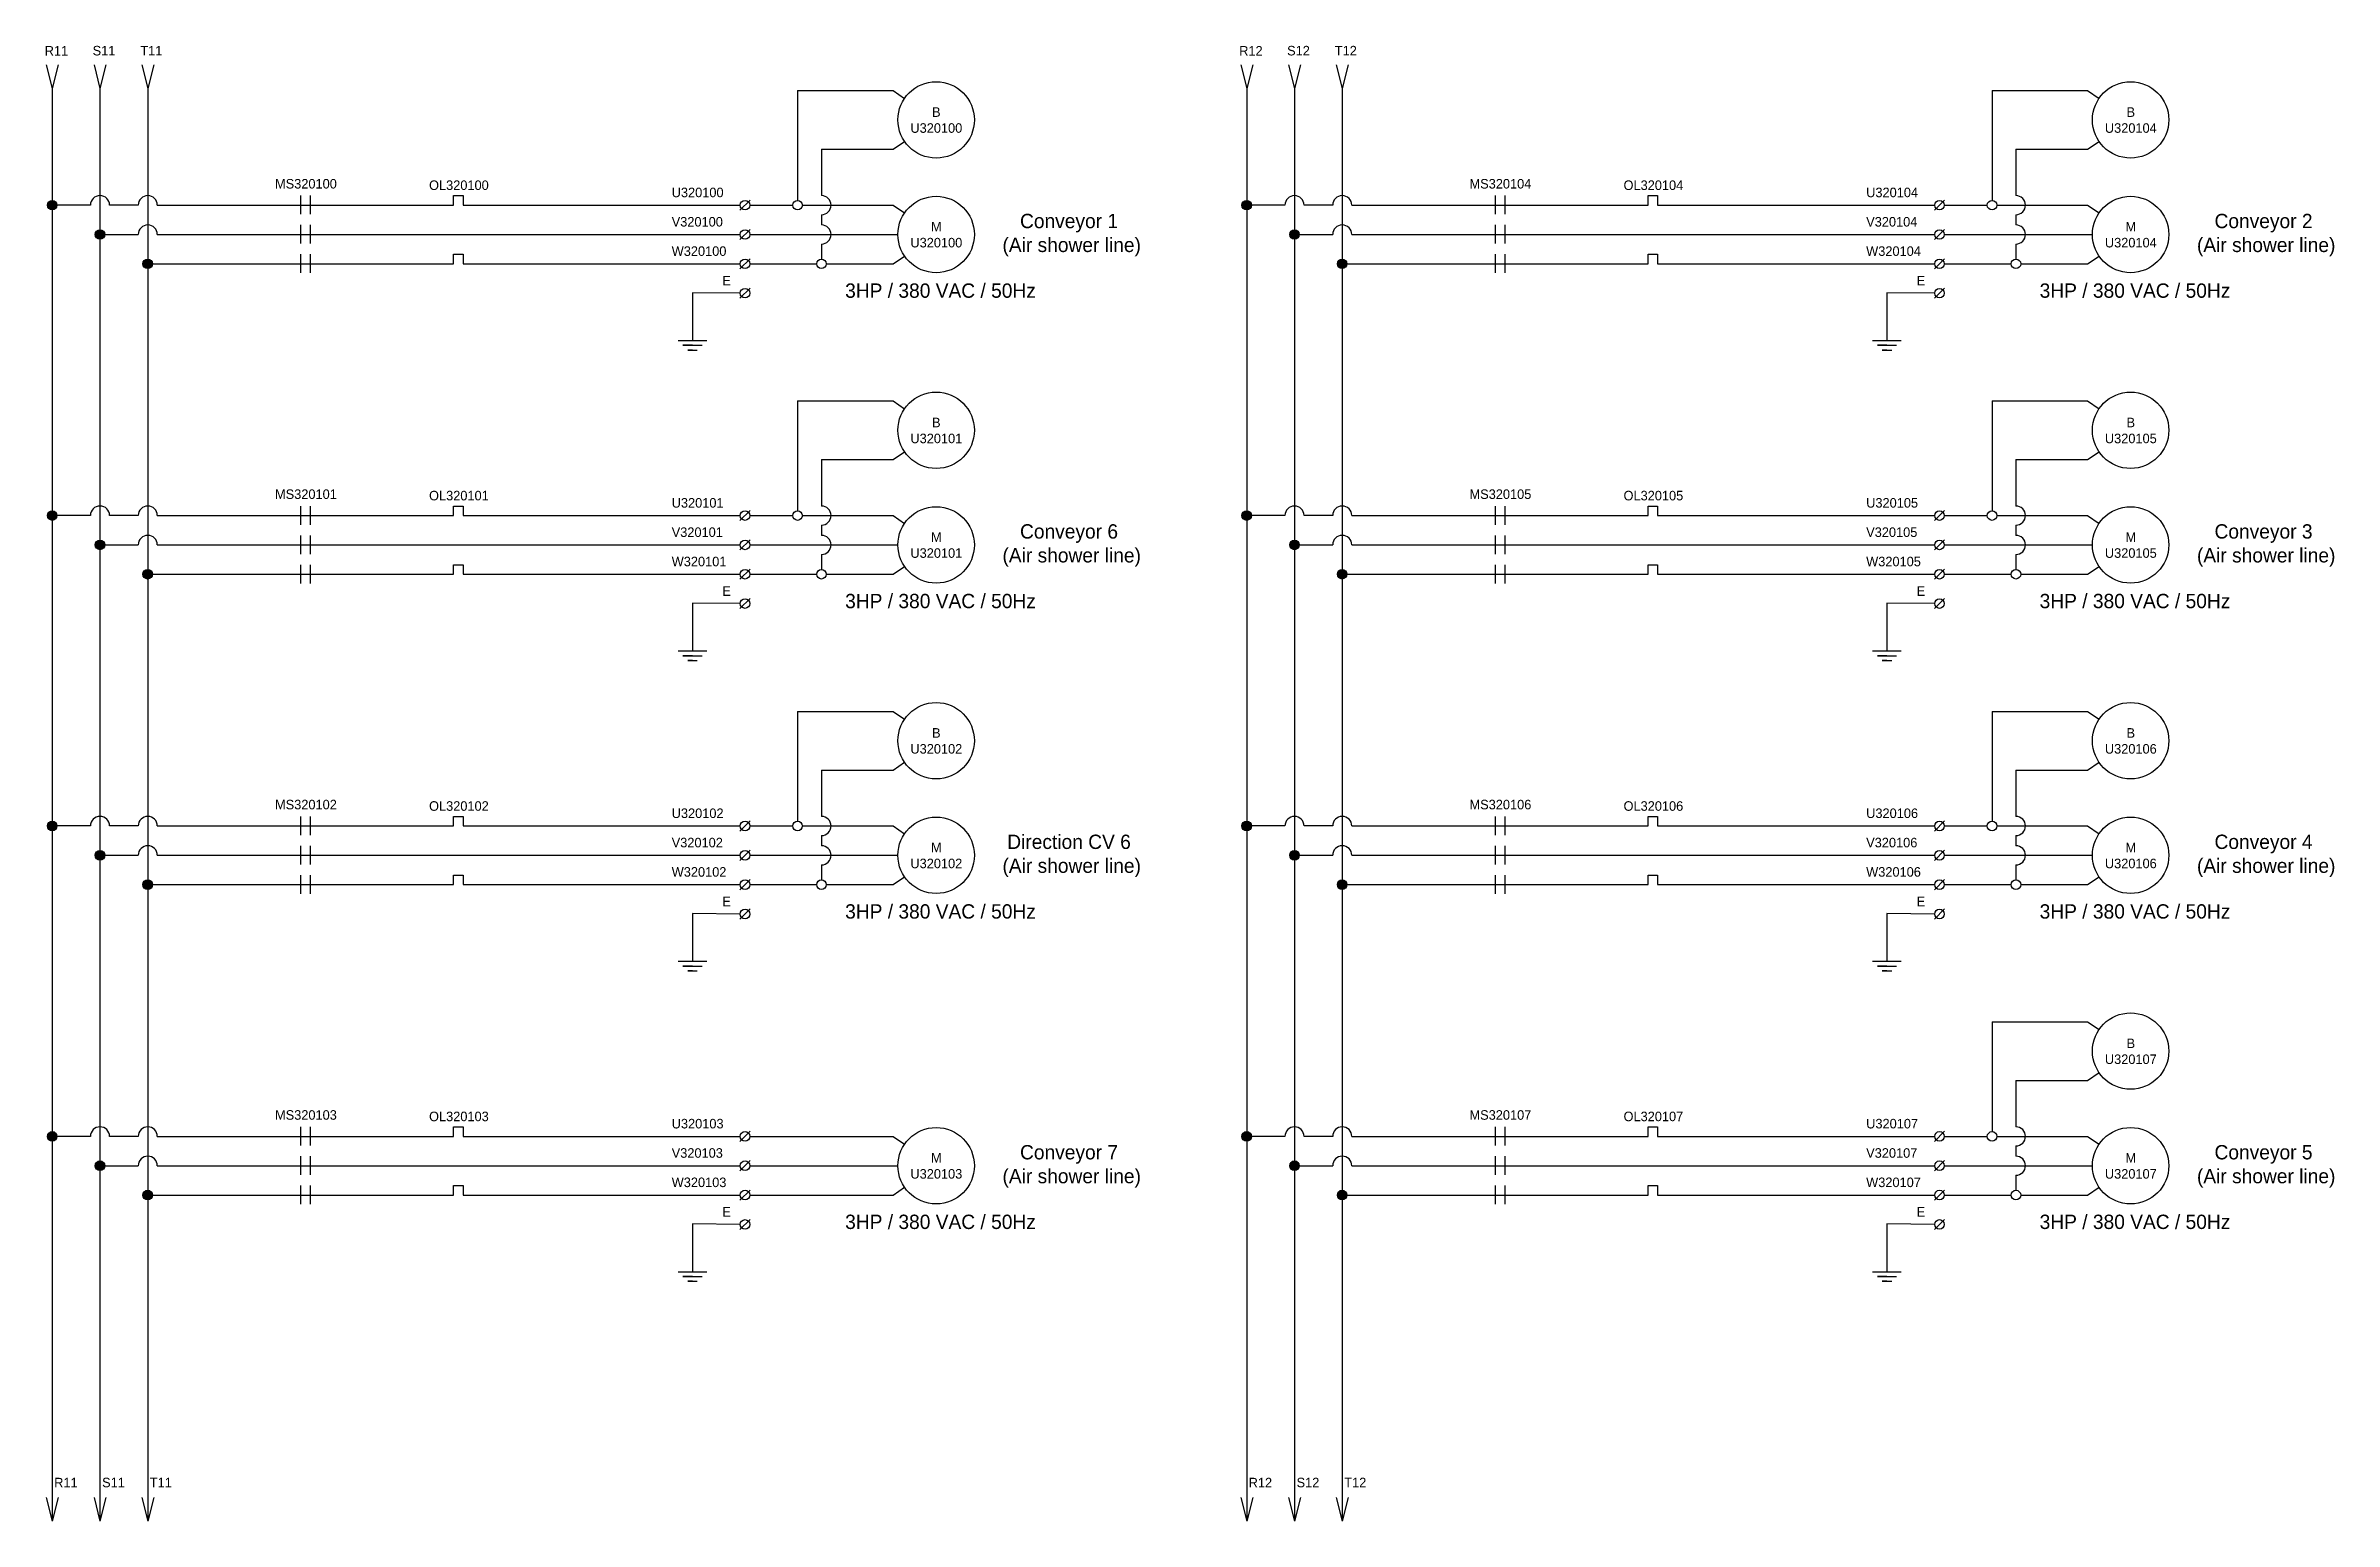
# Model space of a CAD drawing. Header units: millimetres. Extents: x 12275 to 14043, y 11466 to 13479.
# Drawn here: x 13209.4 to 13688.4, y 11466 to 11775 of the extents above; entities that cross this region are included whole.
import ezdxf

# ---------------------------------------------------------------- set-up
doc = ezdxf.new("R2010")
doc.units = ezdxf.units.MM
doc.styles.get("Standard").update_dxf_attribs({"font": 'arial.ttf'})

msp = doc.modelspace()

# ---------------------------------------------------------------- texts
at = {"attachment_point": 1}
for s, width, heights, insert, char_height in [('{\\fCordia New|b0|i0|c0|p34;R11}', 14.7182816, [0], (13209.21035, 11774.94795), 2), ('{\\fCordia New|b0|i0|c0|p34;S11}', 14.7182816, [0], (13219.23889, 11774.97412), 2), ('{\\fCordia New|b0|i0|c0|p34;T11}', 14.7182816, [0], (13229.22324, 11774.97458), 2), ('{\\fCordia New|b0|i0|c0|p34;R12}', 14.7182816, [0], (13459.21035, 11774.94795), 2), ('{\\fCordia New|b0|i0|c0|p34;S12}', 14.7182816, [0], (13469.23889, 11774.97412), 2), ('{\\fCordia New|b0|i0|c0|p34;T12}', 14.7182816, [0], (13479.22324, 11774.97458), 2), ('\\pxqc;{\\fCordia New|b0|i0|c0|p34;B\\PU320100}', 14.7182816, [0], (13388.4626, 11762.10834), 2), ('\\pxqc;{\\fCordia New|b0|i0|c0|p34;B\\PU320104}', 14.7182816, [0], (13638.4626, 11762.10834), 2), ('{\\fCordia New|b0|i0|c0|p34;MS320100}', 14.7182816, [0], (13257.4132, 11747.1044), 2), ('{\\fCordia New|b0|i0|c0|p34;OL320100}', 14.7182816, [0], (13289.6513, 11746.80185), 2), ('{\\fCordia New|b0|i0|c0|p34;U320100}', 14.7182816, [0], (13340.43381, 11745.28703), 2), ('{\\fCordia New|b0|i0|c0|p34;MS320104}', 14.7182816, [0], (13507.4132, 11747.1044), 2), ('{\\fCordia New|b0|i0|c0|p34;OL320104}', 14.7182816, [0], (13539.6513, 11746.80185), 2), ('{\\fCordia New|b0|i0|c0|p34;U320104}', 14.7182816, [0], (13590.43381, 11745.28703), 2), ('\\pxqc;{\\fCordia New|b0|i0|c0|p34;Conveyor 1  \\P (Air shower line)}', 47.9426669, [0], (13399.62425, 11739.80592), 3), ('\\pxqc;{\\fCordia New|b0|i0|c0|p34;Conveyor 2  \\P (Air shower line)}', 47.9426669, [0], (13649.62425, 11739.80592), 3), ('{\\fCordia New|b0|i0|c0|p34;V320100}', 14.7182816, [0], (13340.43381, 11739.14318), 2), ('\\pxqc;{\\fCordia New|b0|i0|c0|p34;M\\PU320100}', 14.7182816, [0], (13388.4626, 11738.10834), 2), ('{\\fCordia New|b0|i0|c0|p34;V320104}', 14.7182816, [0], (13590.43381, 11739.14318), 2), ('\\pxqc;{\\fCordia New|b0|i0|c0|p34;M\\PU320104}', 14.7182816, [5.36769], (13638.4626, 11738.10834), 2), ('{\\fCordia New|b0|i0|c0|p34;W320100}', 14.7182816, [0], (13340.43381, 11732.99934), 2), ('{\\fCordia New|b0|i0|c0|p34;W320104}', 14.7182816, [0], (13590.43381, 11732.99934), 2), ('{\\fCordia New|b0|i0|c0|p34;E}', 14.7182816, [0], (13351.01794, 11726.81285), 2), ('\\pxqc;{\\fCordia New|b0|i0|c0|p34;3HP / 380 VAC / 50Hz}', 47.9426669, [0], (13372.72172, 11725.22705), 3), ('{\\fCordia New|b0|i0|c0|p34;E}', 14.7182816, [0], (13601.01794, 11726.81285), 2), ('\\pxqc;{\\fCordia New|b0|i0|c0|p34;3HP / 380 VAC / 50Hz}', 47.9426669, [0], (13622.72172, 11725.22705), 3), ('\\pxqc;{\\fCordia New|b0|i0|c0|p34;B\\PU320101}', 14.7182816, [0], (13388.4626, 11697.10834), 2), ('\\pxqc;{\\fCordia New|b0|i0|c0|p34;B\\PU320105}', 14.7182816, [0], (13638.4626, 11697.10834), 2), ('{\\fCordia New|b0|i0|c0|p34;MS320101}', 14.7182816, [0], (13257.4132, 11682.1044), 2), ('{\\fCordia New|b0|i0|c0|p34;MS320105}', 14.7182816, [0], (13507.4132, 11682.1044), 2), ('{\\fCordia New|b0|i0|c0|p34;OL320101}', 14.7182816, [0], (13289.6513, 11681.80185), 2), ('{\\fCordia New|b0|i0|c0|p34;U320101}', 14.7182816, [0], (13340.43381, 11680.28703), 2), ('{\\fCordia New|b0|i0|c0|p34;OL320105}', 14.7182816, [0], (13539.6513, 11681.80185), 2), ('{\\fCordia New|b0|i0|c0|p34;U320105}', 14.7182816, [0], (13590.43381, 11680.28703), 2), ('{\\fCordia New|b0|i0|c0|p34;V320101}', 14.7182816, [0], (13340.43381, 11674.14318), 2), ('\\pxqc;{\\fCordia New|b0|i0|c0|p34;M\\PU320101}', 14.7182816, [0], (13388.4626, 11673.10834), 2), ('\\pxqc;{\\fCordia New|b0|i0|c0|p34;Conveyor 6  \\P (Air shower line)}', 47.9426669, [0], (13399.62425, 11674.80592), 3), ('{\\fCordia New|b0|i0|c0|p34;V320105}', 14.7182816, [0], (13590.43381, 11674.14318), 2), ('\\pxqc;{\\fCordia New|b0|i0|c0|p34;M\\PU320105}', 14.7182816, [0], (13638.4626, 11673.10834), 2), ('\\pxqc;{\\fCordia New|b0|i0|c0|p34;Conveyor 3  \\P (Air shower line)}', 47.9426669, [0], (13649.62425, 11674.80592), 3), ('{\\fCordia New|b0|i0|c0|p34;W320101}', 14.7182816, [0], (13340.43381, 11667.99934), 2), ('{\\fCordia New|b0|i0|c0|p34;W320105}', 14.7182816, [0], (13590.43381, 11667.99934), 2), ('{\\fCordia New|b0|i0|c0|p34;E}', 14.7182816, [0], (13351.01794, 11661.81285), 2), ('\\pxqc;{\\fCordia New|b0|i0|c0|p34;3HP / 380 VAC / 50Hz}', 47.9426669, [0], (13372.72172, 11660.22705), 3), ('{\\fCordia New|b0|i0|c0|p34;E}', 14.7182816, [0], (13601.01794, 11661.81285), 2), ('\\pxqc;{\\fCordia New|b0|i0|c0|p34;3HP / 380 VAC / 50Hz}', 47.9426669, [0], (13622.72172, 11660.22705), 3), ('\\pxqc;{\\fCordia New|b0|i0|c0|p34;B\\PU320102}', 14.7182816, [0], (13388.4626, 11632.10834), 2), ('\\pxqc;{\\fCordia New|b0|i0|c0|p34;B\\PU320106}', 14.7182816, [0], (13638.4626, 11632.10834), 2), ('{\\fCordia New|b0|i0|c0|p34;MS320102}', 14.7182816, [0], (13257.4132, 11617.1044), 2), ('{\\fCordia New|b0|i0|c0|p34;OL320102}', 14.7182816, [0], (13289.6513, 11616.80185), 2), ('{\\fCordia New|b0|i0|c0|p34;U320102}', 14.7182816, [0], (13340.43381, 11615.28703), 2), ('{\\fCordia New|b0|i0|c0|p34;MS320106}', 14.7182816, [0], (13507.4132, 11617.1044), 2), ('{\\fCordia New|b0|i0|c0|p34;OL320106}', 14.7182816, [0], (13539.6513, 11616.80185), 2), ('{\\fCordia New|b0|i0|c0|p34;U320106}', 14.7182816, [0], (13590.43381, 11615.28703), 2), ('{\\fCordia New|b0|i0|c0|p34;V320102}', 14.7182816, [0], (13340.43381, 11609.14318), 2), ('\\pxqc;{\\fCordia New|b0|i0|c0|p34;M\\PU320102}', 14.7182816, [0], (13388.4626, 11608.10834), 2), ('\\pxqc;{\\fCordia New|b0|i0|c0|p34;Direction CV 6\\P (Air shower line)}', 47.9426669, [0], (13399.62425, 11609.80592), 3), ('{\\fCordia New|b0|i0|c0|p34;V320106}', 14.7182816, [0], (13590.43381, 11609.14318), 2), ('\\pxqc;{\\fCordia New|b0|i0|c0|p34;M\\PU320106}', 14.7182816, [0], (13638.4626, 11608.10834), 2), ('\\pxqc;{\\fCordia New|b0|i0|c0|p34;Conveyor 4 \\P (Air shower line)}', 47.9426669, [0], (13649.62425, 11609.80592), 3), ('{\\fCordia New|b0|i0|c0|p34;W320102}', 14.7182816, [0], (13340.43381, 11602.99934), 2), ('{\\fCordia New|b0|i0|c0|p34;W320106}', 14.7182816, [0], (13590.43381, 11602.99934), 2), ('{\\fCordia New|b0|i0|c0|p34;E}', 14.7182816, [0], (13351.01794, 11596.81285), 2), ('{\\fCordia New|b0|i0|c0|p34;E}', 14.7182816, [0], (13601.01794, 11596.81285), 2), ('\\pxqc;{\\fCordia New|b0|i0|c0|p34;3HP / 380 VAC / 50Hz}', 47.9426669, [0], (13372.72172, 11595.22705), 3), ('\\pxqc;{\\fCordia New|b0|i0|c0|p34;3HP / 380 VAC / 50Hz}', 47.9426669, [0], (13622.72172, 11595.22705), 3), ('\\pxqc;{\\fCordia New|b0|i0|c0|p34;B\\PU320107}', 14.7182816, [0], (13638.4626, 11567.10834), 2), ('{\\fCordia New|b0|i0|c0|p34;MS320103}', 14.7182816, [0], (13257.4132, 11552.1044), 2), ('{\\fCordia New|b0|i0|c0|p34;OL320103}', 14.7182816, [0], (13289.6513, 11551.80185), 2), ('{\\fCordia New|b0|i0|c0|p34;U320103}', 14.7182816, [0], (13340.43381, 11550.28703), 2), ('{\\fCordia New|b0|i0|c0|p34;MS320107}', 14.7182816, [0], (13507.4132, 11552.1044), 2), ('{\\fCordia New|b0|i0|c0|p34;OL320107}', 14.7182816, [0], (13539.6513, 11551.80185), 2), ('{\\fCordia New|b0|i0|c0|p34;U320107}', 14.7182816, [0], (13590.43381, 11550.28703), 2), ('{\\fCordia New|b0|i0|c0|p34;V320103}', 14.7182816, [0], (13340.43381, 11544.14318), 2), ('\\pxqc;{\\fCordia New|b0|i0|c0|p34;M\\PU320103}', 14.7182816, [0], (13388.4626, 11543.10834), 2), ('\\pxqc;{\\fCordia New|b0|i0|c0|p34;Conveyor 7  \\P (Air shower line)}', 47.9426669, [0], (13399.62425, 11544.80592), 3), ('{\\fCordia New|b0|i0|c0|p34;V320107}', 14.7182816, [0], (13590.43381, 11544.14318), 2), ('\\pxqc;{\\fCordia New|b0|i0|c0|p34;M\\PU320107}', 14.7182816, [0], (13638.4626, 11543.10834), 2), ('\\pxqc;{\\fCordia New|b0|i0|c0|p34;Conveyor 5  \\P (Air shower line)}', 47.9426669, [0], (13649.62425, 11544.80592), 3), ('{\\fCordia New|b0|i0|c0|p34;W320103}', 14.7182816, [0], (13340.43381, 11537.99934), 2), ('{\\fCordia New|b0|i0|c0|p34;W320107}', 14.7182816, [0], (13590.43381, 11537.99934), 2), ('{\\fCordia New|b0|i0|c0|p34;E}', 14.7182816, [0], (13351.01794, 11531.81285), 2), ('\\pxqc;{\\fCordia New|b0|i0|c0|p34;3HP / 380 VAC / 50Hz}', 47.9426669, [0], (13372.72172, 11530.22705), 3), ('{\\fCordia New|b0|i0|c0|p34;E}', 14.7182816, [0], (13601.01794, 11531.81285), 2), ('\\pxqc;{\\fCordia New|b0|i0|c0|p34;3HP / 380 VAC / 50Hz}', 47.9426669, [0], (13622.72172, 11530.22705), 3), ('{\\fCordia New|b0|i0|c0|p34;R11}', 14.7182816, [0], (13211.19126, 11475.12068), 2), ('{\\fCordia New|b0|i0|c0|p34;S11}', 14.7182816, [0], (13221.2198, 11475.14685), 2), ('{\\fCordia New|b0|i0|c0|p34;T11}', 14.7182816, [0], (13231.20415, 11475.14731), 2), ('{\\fCordia New|b0|i0|c0|p34;R12}', 14.7182816, [0], (13461.19126, 11475.12068), 2), ('{\\fCordia New|b0|i0|c0|p34;S12}', 14.7182816, [0], (13471.2198, 11475.14685), 2), ('{\\fCordia New|b0|i0|c0|p34;T12}', 14.7182816, [0], (13481.20415, 11475.14731), 2)]:
    msp.add_mtext_dynamic_manual_height_columns(s, width=width, gutter_width=1, heights=heights, dxfattribs=dict(at, insert=insert, char_height=char_height))

# ---------------------------------------------------------------- hatches: boundary and pattern name
h = msp.add_hatch(color=256)
h.dxf.hatch_style = 1
h.paths.add_polyline_path([(13211.77834, 11741.62012, 1), (13209.77834, 11741.62012, 1)])
h = msp.add_hatch(color=256)
h.dxf.hatch_style = 1
h.paths.add_polyline_path([(13461.77834, 11741.62012, 1), (13459.77834, 11741.62012, 1)])
h = msp.add_hatch(color=256)
h.dxf.hatch_style = 1
h.paths.add_polyline_path([(13221.77834, 11735.47628, 1), (13219.77834, 11735.47628, 1)])
h = msp.add_hatch(color=256)
h.dxf.hatch_style = 1
h.paths.add_polyline_path([(13471.77834, 11735.47628, 1), (13469.77834, 11735.47628, 1)])
h = msp.add_hatch(color=256)
h.dxf.hatch_style = 1
h.paths.add_polyline_path([(13231.75355, 11729.33243, 1), (13229.75355, 11729.33243, 1)])
h = msp.add_hatch(color=256)
h.dxf.hatch_style = 1
h.paths.add_polyline_path([(13481.75355, 11729.33243, 1), (13479.75355, 11729.33243, 1)])
h = msp.add_hatch(color=256)
h.dxf.hatch_style = 1
h.paths.add_polyline_path([(13211.77834, 11676.62012, 1), (13209.77834, 11676.62012, 1)])
h = msp.add_hatch(color=256)
h.dxf.hatch_style = 1
h.paths.add_polyline_path([(13461.77834, 11676.62012, 1), (13459.77834, 11676.62012, 1)])
h = msp.add_hatch(color=256)
h.dxf.hatch_style = 1
h.paths.add_polyline_path([(13221.77834, 11670.47628, 1), (13219.77834, 11670.47628, 1)])
h = msp.add_hatch(color=256)
h.dxf.hatch_style = 1
h.paths.add_polyline_path([(13471.77834, 11670.47628, 1), (13469.77834, 11670.47628, 1)])
h = msp.add_hatch(color=256)
h.dxf.hatch_style = 1
h.paths.add_polyline_path([(13231.75355, 11664.33243, 1), (13229.75355, 11664.33243, 1)])
h = msp.add_hatch(color=256)
h.dxf.hatch_style = 1
h.paths.add_polyline_path([(13481.75355, 11664.33243, 1), (13479.75355, 11664.33243, 1)])
h = msp.add_hatch(color=256)
h.dxf.hatch_style = 1
h.paths.add_polyline_path([(13211.77834, 11611.62012, 1), (13209.77834, 11611.62012, 1)])
h = msp.add_hatch(color=256)
h.dxf.hatch_style = 1
h.paths.add_polyline_path([(13461.77834, 11611.62012, 1), (13459.77834, 11611.62012, 1)])
h = msp.add_hatch(color=256)
h.dxf.hatch_style = 1
h.paths.add_polyline_path([(13221.77834, 11605.47628, 1), (13219.77834, 11605.47628, 1)])
h = msp.add_hatch(color=256)
h.dxf.hatch_style = 1
h.paths.add_polyline_path([(13471.77834, 11605.47628, 1), (13469.77834, 11605.47628, 1)])
h = msp.add_hatch(color=256)
h.dxf.hatch_style = 1
h.paths.add_polyline_path([(13231.75355, 11599.33243, 1), (13229.75355, 11599.33243, 1)])
h = msp.add_hatch(color=256)
h.dxf.hatch_style = 1
h.paths.add_polyline_path([(13481.75355, 11599.33243, 1), (13479.75355, 11599.33243, 1)])
h = msp.add_hatch(color=256)
h.dxf.hatch_style = 1
h.paths.add_polyline_path([(13211.77834, 11546.62012, 1), (13209.77834, 11546.62012, 1)])
h = msp.add_hatch(color=256)
h.dxf.hatch_style = 1
h.paths.add_polyline_path([(13461.77834, 11546.62012, 1), (13459.77834, 11546.62012, 1)])
h = msp.add_hatch(color=256)
h.dxf.hatch_style = 1
h.paths.add_polyline_path([(13221.77834, 11540.47628, 1), (13219.77834, 11540.47628, 1)])
h = msp.add_hatch(color=256)
h.dxf.hatch_style = 1
h.paths.add_polyline_path([(13471.77834, 11540.47628, 1), (13469.77834, 11540.47628, 1)])
h = msp.add_hatch(color=256)
h.dxf.hatch_style = 1
h.paths.add_polyline_path([(13231.75355, 11534.33243, 1), (13229.75355, 11534.33243, 1)])
h = msp.add_hatch(color=256)
h.dxf.hatch_style = 1
h.paths.add_polyline_path([(13481.75355, 11534.33243, 1), (13479.75355, 11534.33243, 1)])

# ---------------------------------------------------------------- linework, layer by layer
for p, q in [((13209.52834, 11771.02726), (13210.77834, 11766.02726)), ((13212.02834, 11771.02726), (13210.77834, 11766.02726)), ((13219.52834, 11771.02726), (13220.77834, 11766.02726)), ((13222.02834, 11771.02726), (13220.77834, 11766.02726)), ((13229.52834, 11771.02726), (13230.77834, 11766.02726)), ((13232.02834, 11771.02726), (13230.77834, 11766.02726)), ((13459.52834, 11771.02726), (13460.77834, 11766.02726)), ((13462.02834, 11771.02726), (13460.77834, 11766.02726)), ((13469.52834, 11771.02726), (13470.77834, 11766.02726)), ((13472.02834, 11771.02726), (13470.77834, 11766.02726)), ((13479.52834, 11771.02726), (13480.77834, 11766.02726)), ((13482.02834, 11771.02726), (13480.77834, 11766.02726)), ((13210.77834, 11766.02726), (13210.77834, 11742.62012)), ((13220.77834, 11766.02726), (13220.77834, 11466.02726)), ((13230.77834, 11766.02726), (13230.77834, 11466.02726)), ((13366.77834, 11765.62012), (13386.77834, 11765.62012)), ((13366.77834, 11765.62012), (13366.77834, 11742.62012)), ((13386.77834, 11765.62012), (13389.17108, 11763.98672)), ((13460.77834, 11766.02726), (13460.77834, 11742.62012)), ((13470.77834, 11766.02726), (13470.77834, 11466.02726)), ((13480.77834, 11766.02726), (13480.77834, 11466.02726)), ((13616.77834, 11765.62012), (13636.77834, 11765.62012)), ((13616.77834, 11765.62012), (13616.77834, 11742.62012)), ((13636.77834, 11765.62012), (13639.17108, 11763.98672)), ((13386.77834, 11753.33243), (13389.17108, 11754.96584)), ((13636.77834, 11753.33243), (13639.17108, 11754.96584)), ((13371.77834, 11753.33243), (13386.77834, 11753.33243)), ((13371.77834, 11753.33243), (13371.77834, 11743.62012)), ((13621.77834, 11753.33243), (13636.77834, 11753.33243)), ((13621.77834, 11753.33243), (13621.77834, 11743.62012)), ((13210.77834, 11740.62012), (13210.77834, 11466.02726)), ((13218.77834, 11741.62012), (13211.77834, 11741.62012)), ((13228.77834, 11741.62012), (13222.77834, 11741.62012)), ((13232.77834, 11741.62012), (13294.77834, 11741.62012)), ((13262.77834, 11743.62012), (13262.77834, 11739.71033)), ((13264.77834, 11743.62012), (13264.77834, 11739.71033)), ((13294.77834, 11741.62012), (13294.77834, 11743.62012)), ((13294.77834, 11743.62012), (13296.77834, 11743.62012)), ((13296.77834, 11743.62012), (13296.77834, 11741.62012)), ((13296.77834, 11741.62012), (13354.77834, 11741.62012)), ((13354.71768, 11740.55946), (13356.839, 11742.68078)), ((13356.77834, 11741.62012), (13365.77834, 11741.62012)), ((13367.77834, 11741.62012), (13386.77834, 11741.62012)), ((13371.77834, 11739.62012), (13371.77834, 11737.47628)), ((13386.77834, 11741.62012), (13389.17108, 11739.98672)), ((13460.77834, 11740.62012), (13460.77834, 11466.02726)), ((13468.77834, 11741.62012), (13461.77834, 11741.62012)), ((13478.77834, 11741.62012), (13472.77834, 11741.62012)), ((13482.77834, 11741.62012), (13544.77834, 11741.62012)), ((13512.77834, 11743.62012), (13512.77834, 11739.71033)), ((13514.77834, 11743.62012), (13514.77834, 11739.71033)), ((13544.77834, 11741.62012), (13544.77834, 11743.62012)), ((13544.77834, 11743.62012), (13546.77834, 11743.62012)), ((13546.77834, 11743.62012), (13546.77834, 11741.62012)), ((13546.77834, 11741.62012), (13604.77834, 11741.62012)), ((13604.71768, 11740.55946), (13606.839, 11742.68078)), ((13606.77834, 11741.62012), (13615.77834, 11741.62012)), ((13617.77834, 11741.62012), (13636.77834, 11741.62012)), ((13621.77834, 11739.62012), (13621.77834, 11737.47628)), ((13636.77834, 11741.62012), (13639.17108, 11739.98672)), ((13221.77834, 11735.47628), (13228.77834, 11735.47628)), ((13232.77834, 11735.47628), (13294.77834, 11735.47628)), ((13262.77834, 11737.47628), (13262.77834, 11733.56648)), ((13264.77834, 11737.47628), (13264.77834, 11733.56648)), ((13294.77834, 11735.47628), (13354.77834, 11735.47628)), ((13354.71768, 11734.41562), (13356.839, 11736.53694)), ((13356.77834, 11735.47628), (13387.77834, 11735.47628)), ((13471.77834, 11735.47628), (13478.77834, 11735.47628)), ((13482.77834, 11735.47628), (13544.77834, 11735.47628)), ((13512.77834, 11737.47628), (13512.77834, 11733.56648)), ((13514.77834, 11737.47628), (13514.77834, 11733.56648)), ((13544.77834, 11735.47628), (13604.77834, 11735.47628)), ((13604.71768, 11734.41562), (13606.839, 11736.53694)), ((13606.77834, 11735.47628), (13637.77834, 11735.47628)), ((13262.77834, 11731.33243), (13262.77834, 11727.42264)), ((13264.77834, 11731.33243), (13264.77834, 11727.42264)), ((13294.77834, 11729.33243), (13294.77834, 11731.33243)), ((13294.77834, 11731.33243), (13296.77834, 11731.33243)), ((13296.77834, 11731.33243), (13296.77834, 11729.33243)), ((13354.71768, 11728.27177), (13356.839, 11730.39309)), ((13371.77834, 11733.47628), (13371.77834, 11730.33243)), ((13386.77834, 11729.33243), (13389.17108, 11730.96584)), ((13512.77834, 11731.33243), (13512.77834, 11727.42264)), ((13514.77834, 11731.33243), (13514.77834, 11727.42264)), ((13544.77834, 11729.33243), (13544.77834, 11731.33243)), ((13544.77834, 11731.33243), (13546.77834, 11731.33243)), ((13546.77834, 11731.33243), (13546.77834, 11729.33243)), ((13604.71768, 11728.27177), (13606.839, 11730.39309)), ((13621.77834, 11733.47628), (13621.77834, 11730.33243)), ((13636.77834, 11729.33243), (13639.17108, 11730.96584)), ((13231.75355, 11729.33243), (13294.77834, 11729.33243)), ((13296.77834, 11729.33243), (13354.77834, 11729.33243)), ((13356.77834, 11729.33243), (13370.77834, 11729.33243)), ((13372.77834, 11729.33243), (13386.77834, 11729.33243)), ((13481.75355, 11729.33243), (13544.77834, 11729.33243)), ((13546.77834, 11729.33243), (13604.77834, 11729.33243)), ((13606.77834, 11729.33243), (13620.77834, 11729.33243)), ((13622.77834, 11729.33243), (13636.77834, 11729.33243)), ((13354.77834, 11723.18859), (13344.77875, 11723.27816)), ((13344.77875, 11723.27816), (13344.77875, 11713.27816)), ((13354.71768, 11722.12793), (13356.839, 11724.24925)), ((13604.77834, 11723.18859), (13594.77875, 11723.27816)), ((13594.77875, 11723.27816), (13594.77875, 11713.27816)), ((13604.71768, 11722.12793), (13606.839, 11724.24925)), ((13341.77875, 11713.27816), (13347.77875, 11713.27816)), ((13344.77875, 11712.27816), (13342.77875, 11712.27816)), ((13342.77875, 11712.27816), (13346.77875, 11712.27816)), ((13344.77875, 11711.27816), (13343.77875, 11711.27816)), ((13343.77875, 11711.27816), (13345.77875, 11711.27816)), ((13591.77875, 11713.27816), (13597.77875, 11713.27816)), ((13594.77875, 11712.27816), (13592.77875, 11712.27816)), ((13592.77875, 11712.27816), (13596.77875, 11712.27816)), ((13594.77875, 11711.27816), (13593.77875, 11711.27816)), ((13593.77875, 11711.27816), (13595.77875, 11711.27816)), ((13366.77834, 11700.62012), (13386.77834, 11700.62012)), ((13366.77834, 11700.62012), (13366.77834, 11677.62012)), ((13386.77834, 11700.62012), (13389.17108, 11698.98672)), ((13616.77834, 11700.62012), (13636.77834, 11700.62012)), ((13616.77834, 11700.62012), (13616.77834, 11677.62012)), ((13636.77834, 11700.62012), (13639.17108, 11698.98672)), ((13371.77834, 11688.33243), (13386.77834, 11688.33243)), ((13371.77834, 11688.33243), (13371.77834, 11678.62012)), ((13386.77834, 11688.33243), (13389.17108, 11689.96584)), ((13621.77834, 11688.33243), (13636.77834, 11688.33243)), ((13621.77834, 11688.33243), (13621.77834, 11678.62012)), ((13636.77834, 11688.33243), (13639.17108, 11689.96584)), ((13262.77834, 11678.62012), (13262.77834, 11674.71033)), ((13264.77834, 11678.62012), (13264.77834, 11674.71033)), ((13294.77834, 11676.62012), (13294.77834, 11678.62012)), ((13294.77834, 11678.62012), (13296.77834, 11678.62012)), ((13296.77834, 11678.62012), (13296.77834, 11676.62012)), ((13354.71768, 11675.55946), (13356.839, 11677.68078)), ((13512.77834, 11678.62012), (13512.77834, 11674.71033)), ((13514.77834, 11678.62012), (13514.77834, 11674.71033)), ((13544.77834, 11676.62012), (13544.77834, 11678.62012)), ((13544.77834, 11678.62012), (13546.77834, 11678.62012)), ((13546.77834, 11678.62012), (13546.77834, 11676.62012)), ((13604.71768, 11675.55946), (13606.839, 11677.68078)), ((13218.77834, 11676.62012), (13211.77834, 11676.62012)), ((13228.77834, 11676.62012), (13222.77834, 11676.62012)), ((13232.77834, 11676.62012), (13294.77834, 11676.62012)), ((13262.77834, 11672.47628), (13262.77834, 11668.56648)), ((13264.77834, 11672.47628), (13264.77834, 11668.56648)), ((13296.77834, 11676.62012), (13305.77834, 11676.62012)), ((13305.77834, 11676.62012), (13354.77834, 11676.62012)), ((13356.77834, 11676.62012), (13365.77834, 11676.62012)), ((13367.77834, 11676.62012), (13386.77834, 11676.62012)), ((13371.77834, 11674.62012), (13371.77834, 11672.47628)), ((13386.77834, 11676.62012), (13389.17108, 11674.98672)), ((13468.77834, 11676.62012), (13461.77834, 11676.62012)), ((13478.77834, 11676.62012), (13472.77834, 11676.62012)), ((13482.77834, 11676.62012), (13544.77834, 11676.62012)), ((13512.77834, 11672.47628), (13512.77834, 11668.56648)), ((13514.77834, 11672.47628), (13514.77834, 11668.56648)), ((13546.77834, 11676.62012), (13555.77834, 11676.62012)), ((13555.77834, 11676.62012), (13604.77834, 11676.62012)), ((13606.77834, 11676.62012), (13615.77834, 11676.62012)), ((13617.77834, 11676.62012), (13636.77834, 11676.62012)), ((13621.77834, 11674.62012), (13621.77834, 11672.47628)), ((13636.77834, 11676.62012), (13639.17108, 11674.98672)), ((13221.77834, 11670.47628), (13228.77834, 11670.47628)), ((13232.77834, 11670.47628), (13294.77834, 11670.47628)), ((13294.77834, 11670.47628), (13310.77834, 11670.47628)), ((13310.77834, 11670.47628), (13354.77834, 11670.47628)), ((13354.71768, 11669.41562), (13356.839, 11671.53694)), ((13356.77834, 11670.47628), (13387.77834, 11670.47628)), ((13371.77834, 11668.47628), (13371.77834, 11665.33243)), ((13471.77834, 11670.47628), (13478.77834, 11670.47628)), ((13482.77834, 11670.47628), (13544.77834, 11670.47628)), ((13544.77834, 11670.47628), (13560.77834, 11670.47628)), ((13560.77834, 11670.47628), (13604.77834, 11670.47628)), ((13604.71768, 11669.41562), (13606.839, 11671.53694)), ((13606.77834, 11670.47628), (13637.77834, 11670.47628)), ((13621.77834, 11668.47628), (13621.77834, 11665.33243)), ((13231.75355, 11664.33243), (13294.77834, 11664.33243)), ((13262.77834, 11666.33243), (13262.77834, 11662.42264)), ((13264.77834, 11666.33243), (13264.77834, 11662.42264)), ((13294.77834, 11664.33243), (13294.77834, 11666.33243)), ((13294.77834, 11666.33243), (13296.77834, 11666.33243)), ((13296.77834, 11666.33243), (13296.77834, 11664.33243)), ((13296.77834, 11664.33243), (13315.77834, 11664.33243)), ((13315.77834, 11664.33243), (13354.77834, 11664.33243)), ((13354.71768, 11663.27177), (13356.839, 11665.39309)), ((13356.77834, 11664.33243), (13370.77834, 11664.33243)), ((13372.77834, 11664.33243), (13386.77834, 11664.33243)), ((13386.77834, 11664.33243), (13389.17108, 11665.96584)), ((13481.75355, 11664.33243), (13544.77834, 11664.33243)), ((13512.77834, 11666.33243), (13512.77834, 11662.42264)), ((13514.77834, 11666.33243), (13514.77834, 11662.42264)), ((13544.77834, 11664.33243), (13544.77834, 11666.33243)), ((13544.77834, 11666.33243), (13546.77834, 11666.33243)), ((13546.77834, 11666.33243), (13546.77834, 11664.33243)), ((13546.77834, 11664.33243), (13565.77834, 11664.33243)), ((13565.77834, 11664.33243), (13604.77834, 11664.33243)), ((13604.71768, 11663.27177), (13606.839, 11665.39309)), ((13606.77834, 11664.33243), (13620.77834, 11664.33243)), ((13622.77834, 11664.33243), (13636.77834, 11664.33243)), ((13636.77834, 11664.33243), (13639.17108, 11665.96584)), ((13354.77834, 11658.18859), (13344.77875, 11658.27816)), ((13344.77875, 11658.27816), (13344.77875, 11648.27816)), ((13354.71768, 11657.12793), (13356.839, 11659.24925)), ((13604.77834, 11658.18859), (13594.77875, 11658.27816)), ((13594.77875, 11658.27816), (13594.77875, 11648.27816)), ((13604.71768, 11657.12793), (13606.839, 11659.24925)), ((13341.77875, 11648.27816), (13347.77875, 11648.27816)), ((13344.77875, 11647.27816), (13342.77875, 11647.27816)), ((13342.77875, 11647.27816), (13346.77875, 11647.27816)), ((13344.77875, 11646.27816), (13343.77875, 11646.27816)), ((13343.77875, 11646.27816), (13345.77875, 11646.27816)), ((13591.77875, 11648.27816), (13597.77875, 11648.27816)), ((13594.77875, 11647.27816), (13592.77875, 11647.27816)), ((13592.77875, 11647.27816), (13596.77875, 11647.27816)), ((13594.77875, 11646.27816), (13593.77875, 11646.27816)), ((13593.77875, 11646.27816), (13595.77875, 11646.27816)), ((13366.77834, 11635.62012), (13386.77834, 11635.62012)), ((13366.77834, 11635.62012), (13366.77834, 11612.62012)), ((13386.77834, 11635.62012), (13389.17108, 11633.98672)), ((13616.77834, 11635.62012), (13636.77834, 11635.62012)), ((13616.77834, 11635.62012), (13616.77834, 11612.62012)), ((13636.77834, 11635.62012), (13639.17108, 11633.98672)), ((13386.77834, 11623.33243), (13389.17108, 11624.96584)), ((13636.77834, 11623.33243), (13639.17108, 11624.96584)), ((13371.77834, 11623.33243), (13386.77834, 11623.33243)), ((13371.77834, 11623.33243), (13371.77834, 11613.62012)), ((13621.77834, 11623.33243), (13636.77834, 11623.33243)), ((13621.77834, 11623.33243), (13621.77834, 11613.62012)), ((13218.77834, 11611.62012), (13211.77834, 11611.62012)), ((13228.77834, 11611.62012), (13222.77834, 11611.62012)), ((13232.77834, 11611.62012), (13294.77834, 11611.62012)), ((13262.77834, 11613.62012), (13262.77834, 11609.71033)), ((13264.77834, 11613.62012), (13264.77834, 11609.71033)), ((13294.77834, 11611.62012), (13294.77834, 11613.62012)), ((13294.77834, 11613.62012), (13296.77834, 11613.62012)), ((13296.77834, 11613.62012), (13296.77834, 11611.62012)), ((13296.77834, 11611.62012), (13305.77834, 11611.62012)), ((13305.77834, 11611.62012), (13354.77834, 11611.62012)), ((13354.71768, 11610.55946), (13356.839, 11612.68078)), ((13356.77834, 11611.62012), (13365.77834, 11611.62012)), ((13367.77834, 11611.62012), (13386.77834, 11611.62012)), ((13386.77834, 11611.62012), (13389.17108, 11609.98672)), ((13468.77834, 11611.62012), (13461.77834, 11611.62012)), ((13478.77834, 11611.62012), (13472.77834, 11611.62012)), ((13482.77834, 11611.62012), (13544.77834, 11611.62012)), ((13512.77834, 11613.62012), (13512.77834, 11609.71033)), ((13514.77834, 11613.62012), (13514.77834, 11609.71033)), ((13544.77834, 11611.62012), (13544.77834, 11613.62012)), ((13544.77834, 11613.62012), (13546.77834, 11613.62012)), ((13546.77834, 11613.62012), (13546.77834, 11611.62012)), ((13546.77834, 11611.62012), (13555.77834, 11611.62012)), ((13555.77834, 11611.62012), (13604.77834, 11611.62012)), ((13604.71768, 11610.55946), (13606.839, 11612.68078)), ((13606.77834, 11611.62012), (13615.77834, 11611.62012)), ((13617.77834, 11611.62012), (13636.77834, 11611.62012)), ((13636.77834, 11611.62012), (13639.17108, 11609.98672)), ((13221.77834, 11605.47628), (13228.77834, 11605.47628)), ((13232.77834, 11605.47628), (13294.77834, 11605.47628)), ((13262.77834, 11607.47628), (13262.77834, 11603.56648)), ((13264.77834, 11607.47628), (13264.77834, 11603.56648)), ((13294.77834, 11605.47628), (13310.77834, 11605.47628)), ((13310.77834, 11605.47628), (13354.77834, 11605.47628)), ((13354.71768, 11604.41562), (13356.839, 11606.53694)), ((13356.77834, 11605.47628), (13387.77834, 11605.47628)), ((13371.77834, 11609.62012), (13371.77834, 11607.47628)), ((13471.77834, 11605.47628), (13478.77834, 11605.47628)), ((13482.77834, 11605.47628), (13544.77834, 11605.47628)), ((13512.77834, 11607.47628), (13512.77834, 11603.56648)), ((13514.77834, 11607.47628), (13514.77834, 11603.56648)), ((13544.77834, 11605.47628), (13560.77834, 11605.47628)), ((13560.77834, 11605.47628), (13604.77834, 11605.47628)), ((13604.71768, 11604.41562), (13606.839, 11606.53694)), ((13606.77834, 11605.47628), (13637.77834, 11605.47628)), ((13621.77834, 11609.62012), (13621.77834, 11607.47628)), ((13262.77834, 11601.33243), (13262.77834, 11597.42264)), ((13264.77834, 11601.33243), (13264.77834, 11597.42264)), ((13294.77834, 11599.33243), (13294.77834, 11601.33243)), ((13294.77834, 11601.33243), (13296.77834, 11601.33243)), ((13296.77834, 11601.33243), (13296.77834, 11599.33243)), ((13371.77834, 11603.47628), (13371.77834, 11600.33243)), ((13386.77834, 11599.33243), (13389.17108, 11600.96584)), ((13512.77834, 11601.33243), (13512.77834, 11597.42264)), ((13514.77834, 11601.33243), (13514.77834, 11597.42264)), ((13544.77834, 11599.33243), (13544.77834, 11601.33243)), ((13544.77834, 11601.33243), (13546.77834, 11601.33243)), ((13546.77834, 11601.33243), (13546.77834, 11599.33243)), ((13621.77834, 11603.47628), (13621.77834, 11600.33243)), ((13636.77834, 11599.33243), (13639.17108, 11600.96584)), ((13231.75355, 11599.33243), (13294.77834, 11599.33243)), ((13296.77834, 11599.33243), (13315.77834, 11599.33243)), ((13315.77834, 11599.33243), (13354.77834, 11599.33243)), ((13354.71768, 11598.27177), (13356.839, 11600.39309)), ((13356.77834, 11599.33243), (13370.77834, 11599.33243)), ((13372.77834, 11599.33243), (13386.77834, 11599.33243)), ((13481.75355, 11599.33243), (13544.77834, 11599.33243)), ((13546.77834, 11599.33243), (13565.77834, 11599.33243)), ((13565.77834, 11599.33243), (13604.77834, 11599.33243)), ((13604.71768, 11598.27177), (13606.839, 11600.39309)), ((13606.77834, 11599.33243), (13620.77834, 11599.33243)), ((13622.77834, 11599.33243), (13636.77834, 11599.33243)), ((13354.77834, 11593.18859), (13344.77875, 11593.27816)), ((13344.77875, 11593.27816), (13344.77875, 11583.27816)), ((13354.71768, 11592.12793), (13356.839, 11594.24925)), ((13604.77834, 11593.18859), (13594.77875, 11593.27816)), ((13594.77875, 11593.27816), (13594.77875, 11583.27816)), ((13604.71768, 11592.12793), (13606.839, 11594.24925)), ((13341.77875, 11583.27816), (13347.77875, 11583.27816)), ((13344.77875, 11582.27816), (13342.77875, 11582.27816)), ((13342.77875, 11582.27816), (13346.77875, 11582.27816)), ((13591.77875, 11583.27816), (13597.77875, 11583.27816)), ((13594.77875, 11582.27816), (13592.77875, 11582.27816)), ((13592.77875, 11582.27816), (13596.77875, 11582.27816)), ((13344.77875, 11581.27816), (13343.77875, 11581.27816)), ((13343.77875, 11581.27816), (13345.77875, 11581.27816)), ((13594.77875, 11581.27816), (13593.77875, 11581.27816)), ((13593.77875, 11581.27816), (13595.77875, 11581.27816)), ((13616.77834, 11570.62012), (13636.77834, 11570.62012)), ((13616.77834, 11570.62012), (13616.77834, 11547.62012)), ((13636.77834, 11570.62012), (13639.17108, 11568.98672)), ((13621.77834, 11558.33243), (13636.77834, 11558.33243)), ((13621.77834, 11558.33243), (13621.77834, 11548.62012)), ((13636.77834, 11558.33243), (13639.17108, 11559.96584)), ((13262.77834, 11548.62012), (13262.77834, 11544.71033)), ((13264.77834, 11548.62012), (13264.77834, 11544.71033)), ((13294.77834, 11546.62012), (13294.77834, 11548.62012)), ((13294.77834, 11548.62012), (13296.77834, 11548.62012)), ((13296.77834, 11548.62012), (13296.77834, 11546.62012)), ((13512.77834, 11548.62012), (13512.77834, 11544.71033)), ((13514.77834, 11548.62012), (13514.77834, 11544.71033)), ((13544.77834, 11546.62012), (13544.77834, 11548.62012)), ((13544.77834, 11548.62012), (13546.77834, 11548.62012)), ((13546.77834, 11548.62012), (13546.77834, 11546.62012)), ((13218.77834, 11546.62012), (13211.77834, 11546.62012)), ((13228.77834, 11546.62012), (13222.77834, 11546.62012)), ((13232.77834, 11546.62012), (13294.77834, 11546.62012)), ((13296.77834, 11546.62012), (13305.77834, 11546.62012)), ((13305.77834, 11546.62012), (13354.77834, 11546.62012)), ((13354.71768, 11545.55946), (13356.839, 11547.68078)), ((13356.77834, 11546.62012), (13367.77834, 11546.62012)), ((13367.77834, 11546.62012), (13386.77834, 11546.62012)), ((13386.77834, 11546.62012), (13389.17108, 11544.98672)), ((13468.77834, 11546.62012), (13461.77834, 11546.62012)), ((13478.77834, 11546.62012), (13472.77834, 11546.62012)), ((13482.77834, 11546.62012), (13544.77834, 11546.62012)), ((13546.77834, 11546.62012), (13555.77834, 11546.62012)), ((13555.77834, 11546.62012), (13604.77834, 11546.62012)), ((13604.71768, 11545.55946), (13606.839, 11547.68078)), ((13606.77834, 11546.62012), (13615.77834, 11546.62012)), ((13617.77834, 11546.62012), (13636.77834, 11546.62012)), ((13621.77834, 11544.62012), (13621.77834, 11542.47628)), ((13636.77834, 11546.62012), (13639.17108, 11544.98672)), ((13221.77834, 11540.47628), (13228.77834, 11540.47628)), ((13232.77834, 11540.47628), (13294.77834, 11540.47628)), ((13262.77834, 11542.47628), (13262.77834, 11538.56648)), ((13264.77834, 11542.47628), (13264.77834, 11538.56648)), ((13294.77834, 11540.47628), (13310.77834, 11540.47628)), ((13310.77834, 11540.47628), (13354.77834, 11540.47628)), ((13354.71768, 11539.41562), (13356.839, 11541.53694)), ((13356.77834, 11540.47628), (13387.77834, 11540.47628)), ((13471.77834, 11540.47628), (13478.77834, 11540.47628)), ((13482.77834, 11540.47628), (13544.77834, 11540.47628)), ((13512.77834, 11542.47628), (13512.77834, 11538.56648)), ((13514.77834, 11542.47628), (13514.77834, 11538.56648)), ((13544.77834, 11540.47628), (13560.77834, 11540.47628)), ((13560.77834, 11540.47628), (13604.77834, 11540.47628)), ((13604.71768, 11539.41562), (13606.839, 11541.53694)), ((13606.77834, 11540.47628), (13637.77834, 11540.47628)), ((13621.77834, 11538.47628), (13621.77834, 11535.33243)), ((13231.75355, 11534.33243), (13294.77834, 11534.33243)), ((13262.77834, 11536.33243), (13262.77834, 11532.42264)), ((13264.77834, 11536.33243), (13264.77834, 11532.42264)), ((13294.77834, 11534.33243), (13294.77834, 11536.33243)), ((13294.77834, 11536.33243), (13296.77834, 11536.33243)), ((13296.77834, 11536.33243), (13296.77834, 11534.33243)), ((13296.77834, 11534.33243), (13315.77834, 11534.33243)), ((13315.77834, 11534.33243), (13354.77834, 11534.33243)), ((13354.71768, 11533.27177), (13356.839, 11535.39309)), ((13356.77834, 11534.33243), (13372.77834, 11534.33243)), ((13372.77834, 11534.33243), (13386.77834, 11534.33243)), ((13386.77834, 11534.33243), (13389.17108, 11535.96584)), ((13481.75355, 11534.33243), (13544.77834, 11534.33243)), ((13512.77834, 11536.33243), (13512.77834, 11532.42264)), ((13514.77834, 11536.33243), (13514.77834, 11532.42264)), ((13544.77834, 11534.33243), (13544.77834, 11536.33243)), ((13544.77834, 11536.33243), (13546.77834, 11536.33243)), ((13546.77834, 11536.33243), (13546.77834, 11534.33243)), ((13546.77834, 11534.33243), (13565.77834, 11534.33243)), ((13565.77834, 11534.33243), (13604.77834, 11534.33243)), ((13604.71768, 11533.27177), (13606.839, 11535.39309)), ((13606.77834, 11534.33243), (13620.77834, 11534.33243)), ((13622.77834, 11534.33243), (13636.77834, 11534.33243)), ((13636.77834, 11534.33243), (13639.17108, 11535.96584)), ((13354.71768, 11527.12793), (13356.839, 11529.24925)), ((13604.71768, 11527.12793), (13606.839, 11529.24925)), ((13354.77834, 11528.18859), (13344.77875, 11528.27816)), ((13344.77875, 11528.27816), (13344.77875, 11518.27816)), ((13604.77834, 11528.18859), (13594.77875, 11528.27816)), ((13594.77875, 11528.27816), (13594.77875, 11518.27816)), ((13341.77875, 11518.27816), (13347.77875, 11518.27816)), ((13344.77875, 11517.27816), (13342.77875, 11517.27816)), ((13342.77875, 11517.27816), (13346.77875, 11517.27816)), ((13344.77875, 11516.27816), (13343.77875, 11516.27816)), ((13343.77875, 11516.27816), (13345.77875, 11516.27816)), ((13591.77875, 11518.27816), (13597.77875, 11518.27816)), ((13594.77875, 11517.27816), (13592.77875, 11517.27816)), ((13592.77875, 11517.27816), (13596.77875, 11517.27816)), ((13594.77875, 11516.27816), (13593.77875, 11516.27816)), ((13593.77875, 11516.27816), (13595.77875, 11516.27816)), ((13209.52834, 11471.02726), (13210.77834, 11466.02726)), ((13212.02834, 11471.02726), (13210.77834, 11466.02726)), ((13219.52834, 11471.02726), (13220.77834, 11466.02726)), ((13222.02834, 11471.02726), (13220.77834, 11466.02726)), ((13229.52834, 11471.02726), (13230.77834, 11466.02726)), ((13232.02834, 11471.02726), (13230.77834, 11466.02726)), ((13459.52834, 11471.02726), (13460.77834, 11466.02726)), ((13462.02834, 11471.02726), (13460.77834, 11466.02726)), ((13469.52834, 11471.02726), (13470.77834, 11466.02726)), ((13472.02834, 11471.02726), (13470.77834, 11466.02726)), ((13479.52834, 11471.02726), (13480.77834, 11466.02726)), ((13482.02834, 11471.02726), (13480.77834, 11466.02726))]:
    msp.add_line(p, q)
for centre, radius in [((13395.77834, 11759.47628), 8), ((13645.77834, 11759.47628), 8), ((13210.77834, 11741.62012), 1), ((13355.77834, 11741.62012), 1), ((13366.77834, 11741.62012), 1), ((13395.77834, 11735.47628), 8), ((13460.77834, 11741.62012), 1), ((13605.77834, 11741.62012), 1), ((13616.77834, 11741.62012), 1), ((13645.77834, 11735.47628), 8), ((13220.77834, 11735.47628), 1), ((13355.77834, 11735.47628), 1), ((13470.77834, 11735.47628), 1), ((13605.77834, 11735.47628), 1), ((13230.75355, 11729.33243), 1), ((13355.77834, 11729.33243), 1), ((13371.77834, 11729.33243), 1), ((13480.75355, 11729.33243), 1), ((13605.77834, 11729.33243), 1), ((13621.77834, 11729.33243), 1), ((13355.77834, 11723.18859), 1), ((13605.77834, 11723.18859), 1), ((13395.77834, 11694.47628), 8), ((13645.77834, 11694.47628), 8), ((13210.77834, 11676.62012), 1), ((13355.77834, 11676.62012), 1), ((13366.77834, 11676.62012), 1), ((13395.77834, 11670.47628), 8), ((13460.77834, 11676.62012), 1), ((13605.77834, 11676.62012), 1), ((13616.77834, 11676.62012), 1), ((13645.77834, 11670.47628), 8), ((13220.77834, 11670.47628), 1), ((13355.77834, 11670.47628), 1), ((13470.77834, 11670.47628), 1), ((13605.77834, 11670.47628), 1), ((13230.75355, 11664.33243), 1), ((13355.77834, 11664.33243), 1), ((13371.77834, 11664.33243), 1), ((13480.75355, 11664.33243), 1), ((13605.77834, 11664.33243), 1), ((13621.77834, 11664.33243), 1), ((13355.77834, 11658.18859), 1), ((13605.77834, 11658.18859), 1), ((13395.77834, 11629.47628), 8), ((13645.77834, 11629.47628), 8), ((13210.77834, 11611.62012), 1), ((13355.77834, 11611.62012), 1), ((13366.77834, 11611.62012), 1), ((13395.77834, 11605.47628), 8), ((13460.77834, 11611.62012), 1), ((13605.77834, 11611.62012), 1), ((13616.77834, 11611.62012), 1), ((13645.77834, 11605.47628), 8), ((13220.77834, 11605.47628), 1), ((13355.77834, 11605.47628), 1), ((13470.77834, 11605.47628), 1), ((13605.77834, 11605.47628), 1), ((13230.75355, 11599.33243), 1), ((13355.77834, 11599.33243), 1), ((13371.77834, 11599.33243), 1), ((13480.75355, 11599.33243), 1), ((13605.77834, 11599.33243), 1), ((13621.77834, 11599.33243), 1), ((13355.77834, 11593.18859), 1), ((13605.77834, 11593.18859), 1), ((13645.77834, 11564.47628), 8), ((13395.77834, 11540.47628), 8), ((13645.77834, 11540.47628), 8), ((13210.77834, 11546.62012), 1), ((13355.77834, 11546.62012), 1), ((13460.77834, 11546.62012), 1), ((13605.77834, 11546.62012), 1), ((13616.77834, 11546.62012), 1), ((13220.77834, 11540.47628), 1), ((13355.77834, 11540.47628), 1), ((13470.77834, 11540.47628), 1), ((13605.77834, 11540.47628), 1), ((13230.75355, 11534.33243), 1), ((13355.77834, 11534.33243), 1), ((13480.75355, 11534.33243), 1), ((13605.77834, 11534.33243), 1), ((13621.77834, 11534.33243), 1), ((13355.77834, 11528.18859), 1), ((13605.77834, 11528.18859), 1)]:
    msp.add_circle(centre, radius)
for centre, start, end in [((13220.77834, 11741.62012), 0, 180), ((13230.77834, 11741.62012), 0, 180), ((13371.77834, 11741.62012), 270, 90), ((13470.77834, 11741.62012), 0, 180), ((13480.77834, 11741.62012), 0, 180), ((13621.77834, 11741.62012), 270, 90), ((13230.77834, 11735.47628), 0, 180), ((13371.77834, 11735.47628), 270, 90), ((13480.77834, 11735.47628), 0, 180), ((13621.77834, 11735.47628), 270, 90), ((13220.77834, 11676.62012), 0, 180), ((13230.77834, 11676.62012), 0, 180), ((13371.77834, 11676.62012), 270, 90), ((13470.77834, 11676.62012), 0, 180), ((13480.77834, 11676.62012), 0, 180), ((13621.77834, 11676.62012), 270, 90), ((13230.77834, 11670.47628), 0, 180), ((13371.77834, 11670.47628), 270, 90), ((13480.77834, 11670.47628), 0, 180), ((13621.77834, 11670.47628), 270, 90), ((13220.77834, 11611.62012), 0, 180), ((13230.77834, 11611.62012), 0, 180), ((13371.77834, 11611.62012), 270, 90), ((13470.77834, 11611.62012), 0, 180), ((13480.77834, 11611.62012), 0, 180), ((13621.77834, 11611.62012), 270, 90), ((13230.77834, 11605.47628), 0, 180), ((13371.77834, 11605.47628), 270, 90), ((13480.77834, 11605.47628), 0, 180), ((13621.77834, 11605.47628), 270, 90), ((13220.77834, 11546.62012), 0, 180), ((13230.77834, 11546.62012), 0, 180), ((13470.77834, 11546.62012), 0, 180), ((13480.77834, 11546.62012), 0, 180), ((13621.77834, 11546.62012), 270, 90), ((13230.77834, 11540.47628), 0, 180), ((13480.77834, 11540.47628), 0, 180), ((13621.77834, 11540.47628), 270, 90)]:
    msp.add_arc(centre, 2, start, end)

msp.set_redraw_order([(e.dxf.handle, doc.entitydb.next_handle()) for e in msp.query("TEXT MTEXT ATTDEF DIMENSION ARC_DIMENSION")])  # texts and dimensions are drawn at this point

doc.saveas('drawing.dxf')
